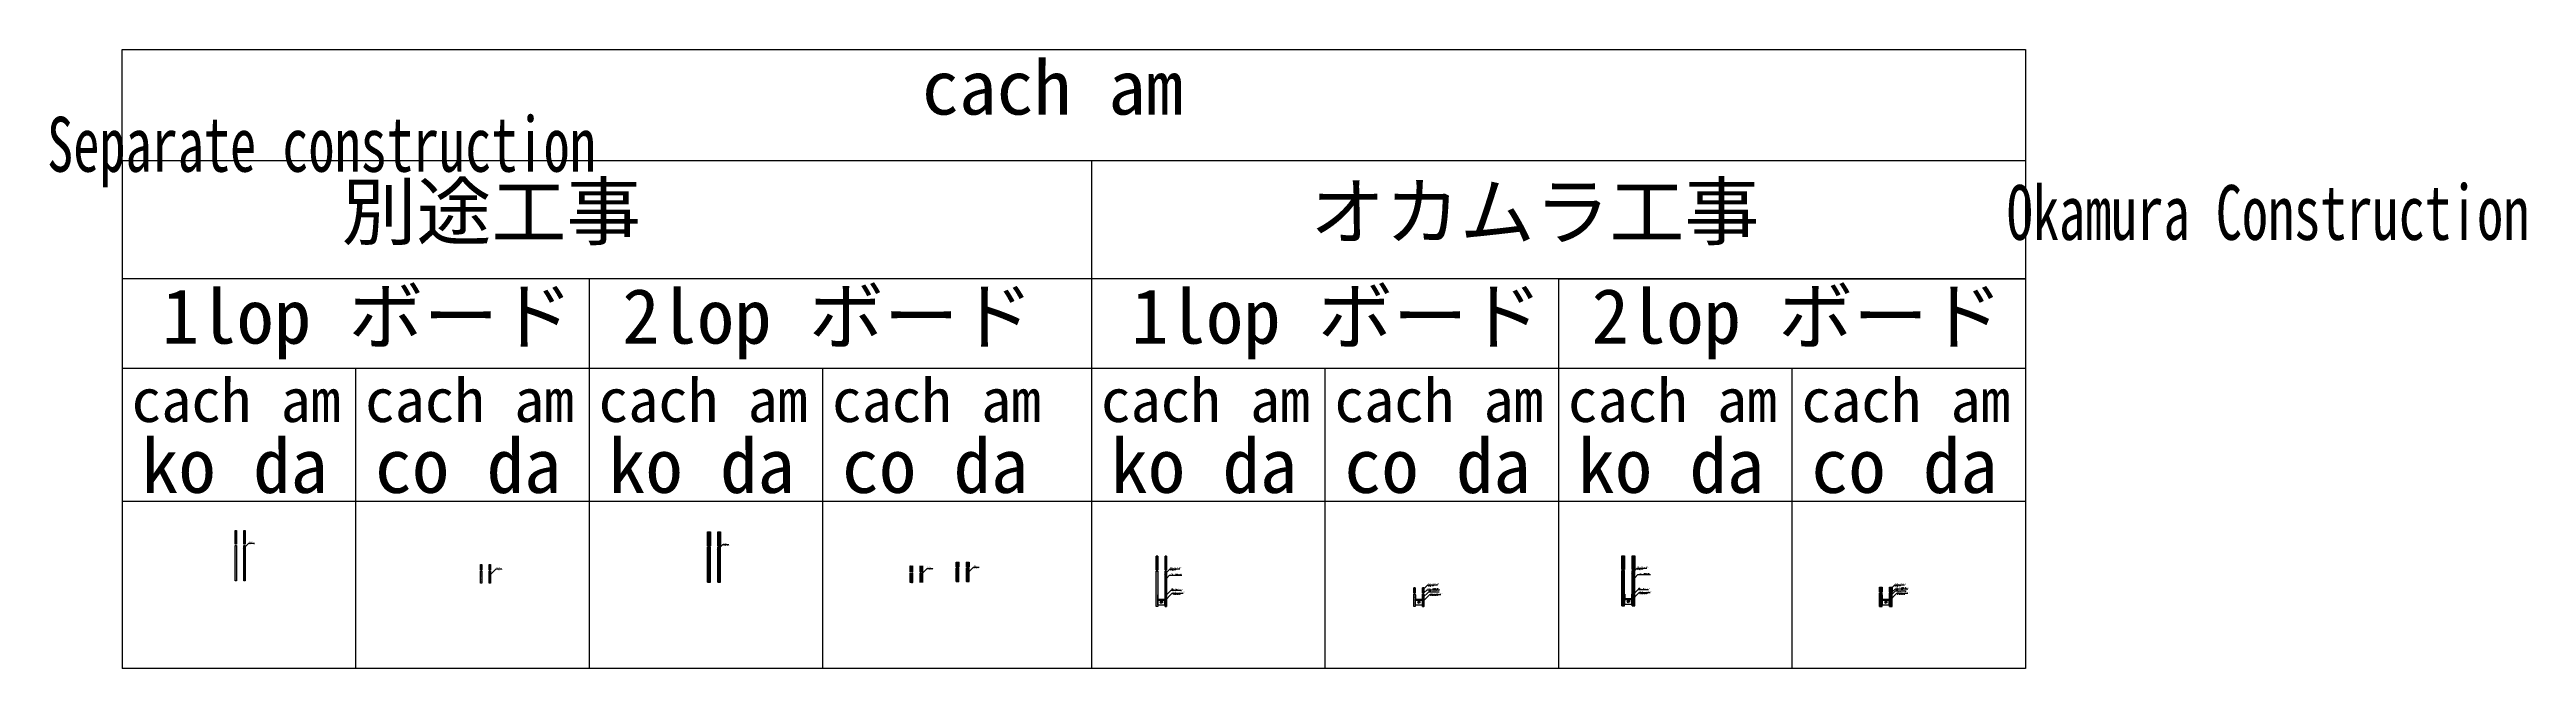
# Model space of a CAD drawing. Extents: x 21 to 47673, y 9 to 26406.
# Drawn here: x 25102 to 47673, y 9 to 5648 of the extents above; entities that cross this region are included whole.
import ezdxf

# ---------------------------------------------------------------- set-up
doc = ezdxf.new("R2010")
doc.units = 0
doc.header["$LTSCALE"] = 10
for name, color, linetype in [('_P18_製品寸法', 9, 'Continuous'), ('_別途', 6, 'Continuous'), ('_図面枠', 7, 'Continuous'), ('_文字', 3, 'Continuous'), ('_製品', 4, 'Continuous')]:
    doc.layers.add(name, color=color, linetype=linetype)
doc.styles.add('OKAMURA', font='simplex8.shx', dxfattribs={"width": 0.7, "bigfont": 'BIGFONT.shx'})
doc.styles.add('OKAMURA-G', font='MS Gothic.ttf', dxfattribs={"width": 0.7})
pattern_1 = [(37.5, (95802.947, 17808.479), (-0.3200063, 9.7882647), [0, -7.7216, 0, -8.636, 0, -8.255]), (7.5, (95802.947, 17808.479), (8.9904657, 14.336502), [0, -4.1656, 0, -6.9596, 0, -2.667]), (327.5, (95796.699, 17808.479), (15.8198474, 0.0287437), [0, -2.54, 0, -9.144, 0, -11.938]), (317.5, (95796.699, 17808.479), (15.271129, 4.4585865), [0, -1.27, 0, -5.9944, 0, -6.858])]
pattern_2 = [(37.5, (-635.014, -1061.168), (-0.320006, 9.788265), [0, -7.7216, 0, -8.636, 0, -8.255]), (7.5, (-635.014, -1061.168), (8.99047, 14.3365), [0, -4.1656, 0, -6.9596, 0, -2.667]), (327.5, (-641.262, -1061.168), (15.819847, 0.028744), [0, -2.54, 0, -9.144, 0, -11.938]), (317.5, (-641.262, -1061.168), (15.27113, 4.45859), [0, -1.27, 0, -5.9944, 0, -6.858])]
pattern_3 = [(37.5, (-670.014, -1061.187), (-0.320006, 9.788265), [0, -7.7216, 0, -8.636, 0, -8.255]), (7.5, (-670.014, -1061.187), (8.99047, 14.3365), [0, -4.1656, 0, -6.9596, 0, -2.667]), (327.5, (-676.262, -1061.187), (15.819847, 0.028744), [0, -2.54, 0, -9.144, 0, -11.938]), (317.5, (-676.262, -1061.187), (15.27113, 4.45859), [0, -1.27, 0, -5.9944, 0, -6.858])]
pattern_4 = [(37.5, (-635.014, -1076.187), (-0.320006, 9.788265), [0, -7.7216, 0, -8.636, 0, -8.255]), (7.5, (-635.014, -1076.187), (8.99047, 14.3365), [0, -4.1656, 0, -6.9596, 0, -2.667]), (327.5, (-641.262, -1076.187), (15.819847, 0.028744), [0, -2.54, 0, -9.144, 0, -11.938]), (317.5, (-641.262, -1076.187), (15.27113, 4.45859), [0, -1.27, 0, -5.9944, 0, -6.858])]
pattern_5 = [(37.5, (-670.014, -1076.187), (-0.320006, 9.788265), [0, -7.7216, 0, -8.636, 0, -8.255]), (7.5, (-670.014, -1076.187), (8.99047, 14.3365), [0, -4.1656, 0, -6.9596, 0, -2.667]), (327.5, (-676.262, -1076.187), (15.819847, 0.028744), [0, -2.54, 0, -9.144, 0, -11.938]), (317.5, (-676.262, -1076.187), (15.27113, 4.45859), [0, -1.27, 0, -5.9944, 0, -6.858])]
pattern_6 = [(37.5, (-657.514, -1076.187), (-0.320006, 9.788265), [0, -7.7216, 0, -8.636, 0, -8.255]), (7.5, (-657.514, -1076.187), (8.99047, 14.3365), [0, -4.1656, 0, -6.9596, 0, -2.667]), (327.5, (-663.762, -1076.187), (15.819847, 0.028744), [0, -2.54, 0, -9.144, 0, -11.938]), (317.5, (-663.762, -1076.187), (15.27113, 4.45859), [0, -1.27, 0, -5.9944, 0, -6.858])]
pattern_7 = [(37.5, (-647.514, -1076.187), (-0.320006, 9.788265), [0, -7.7216, 0, -8.636, 0, -8.255]), (7.5, (-647.514, -1076.187), (8.99047, 14.3365), [0, -4.1656, 0, -6.9596, 0, -2.667]), (327.5, (-653.762, -1076.187), (15.819847, 0.028744), [0, -2.54, 0, -9.144, 0, -11.938]), (317.5, (-653.762, -1076.187), (15.27113, 4.45859), [0, -1.27, 0, -5.9944, 0, -6.858])]
pattern_8 = [(37.5, (-647.514, -1061.168), (-0.320006, 9.788265), [0, -7.7216, 0, -8.636, 0, -8.255]), (7.5, (-647.514, -1061.168), (8.99047, 14.3365), [0, -4.1656, 0, -6.9596, 0, -2.667]), (327.5, (-653.762, -1061.168), (15.819847, 0.028744), [0, -2.54, 0, -9.144, 0, -11.938]), (317.5, (-653.762, -1061.168), (15.27113, 4.45859), [0, -1.27, 0, -5.9944, 0, -6.858])]
pattern_9 = [(37.5, (-657.514, -1061.187), (-0.320006, 9.788265), [0, -7.7216, 0, -8.636, 0, -8.255]), (7.5, (-657.514, -1061.187), (8.99047, 14.3365), [0, -4.1656, 0, -6.9596, 0, -2.667]), (327.5, (-663.762, -1061.187), (15.819847, 0.028744), [0, -2.54, 0, -9.144, 0, -11.938]), (317.5, (-663.762, -1061.187), (15.27113, 4.45859), [0, -1.27, 0, -5.9944, 0, -6.858])]

# ---------------------------------------------------------------- blocks, each defined once
blk = doc.blocks.new('BOLT')
at = {"layer": '_製品'}
for p, q in [((0, 10.969464), (-9.5, 5.484637)), ((-9.5, 5.484637), (-9.5, -5.484636)), ((0, 10.969464), (9.5, 5.484636)), ((9.5, 5.484636), (9.5, -5.484637)), ((-9.5, -5.484636), (0, -10.969464)), ((9.5, -5.484637), (0, -10.969464))]:
    blk.add_line(p, q, dxfattribs=at)
for radius in [9.5, 6]:
    blk.add_circle((0, 0), radius, dxfattribs=at)
blk = doc.blocks.new('ピース')
at = {"layer": '_製品', "ltscale": 2}
for p, q in [((-31, -50), (-31, 0)), ((-31, 0), (31, 0)), ((31, -50), (31, 0)), ((-31, -6), (31, -6)), ((-31, -50), (31, -50))]:
    blk.add_line(p, q, dxfattribs=at)
blk = doc.blocks.new('65ﾗﾝﾅｰ')
at = {"layer": '_製品', "ltscale": 2}
for p, q in [((-33.5, 40), (-33.5, 0)), ((-33.5, 40), (-32.7, 40)), ((-33.5, 0), (33.5, 0)), ((-32.7, 40), (-32.7, 0.8)), ((-32.7, 0.8), (32.7, 0.8)), ((32.7, 40), (32.7, 0.8)), ((33.5, 40), (32.7, 40)), ((33.5, 0), (33.5, 40))]:
    blk.add_line(p, q, dxfattribs=at)
blk = doc.blocks.new('*U36')
at = {"layer": '_製品'}
h = blk.add_hatch(dxfattribs=at)
h.set_pattern_fill('AR-SAND', color=256, scale=0.2, style=0)
h.set_pattern_definition([(37.5, (0, -0.0194), (-0.32, 9.78826), [0, -7.7216, 0, -8.636, 0, -8.255]), (7.5, (0, -0.02), (8.9905, 14.3365), [0, -4.1656, 0, -6.9596, 0, -2.667]), (327.5, (-6.248, -0.019), (15.81985, 0.02874), [0, -2.54, 0, -9.144, 0, -11.938]), (317.5, (-6.248, -0.02), (15.2711, 4.4586), [0, -1.27, 0, -5.9944, 0, -6.858])])
h.paths.add_polyline_path([(-33, 171), (-46, 171), (-46, 121), (-33, 121)])
h.paths.add_polyline_path([(-46, 0), (-33, 0), (-33, 111), (-46, 111)])
at = {"layer": '_製品', "ltscale": 2}
h = blk.add_hatch(dxfattribs=at)
h.set_pattern_fill('AR-SAND', color=256, scale=0.2, style=0)
h.paths.add_polyline_path([(46, 171), (34, 171), (34, 121), (46, 121)])
h.paths.add_polyline_path([(34, 0), (46, 0), (46, 111), (34, 111)])
at = {"layer": '_文字', "color": 9}
for points in [[(32, 152), (29, 146), (81, 197), (170, 197)], [(33, 46), (29, 39), (100, 110), (200, 110)], [(37, 85), (34, 78), (89, 133), (185, 133)], [(49, 130), (46, 123), (75, 152), (188, 152)]]:
    blk.add_lwpolyline(points, dxfattribs=at)
at = {"layer": '_製品', "ltscale": 2}
for p, q in [((-33, 171), (-46, 171)), ((-46, 171), (-46, 121)), ((-46, 0), (-46, 111)), ((-33, 0), (-46, 0)), ((-33, 121), (-33, 171)), ((-33, 111), (-33, 0)), ((46, 171), (34, 171)), ((34, 171), (34, 121)), ((34, 111), (34, 0)), ((34, 0), (46, 0)), ((46, 121), (46, 171)), ((46, 0), (46, 111))]:
    blk.add_line(p, q, dxfattribs=at)
at = {"layer": 'Defpoints'}
for points in [[(-46, 121), (-46, 171), (-33, 171), (-33, 121)], [(-33, 111), (-33, 0), (-46, 0), (-46, 111)], [(34, 121), (34, 171), (46, 171), (46, 121)], [(46, 111), (46, 0), (34, 0), (34, 111)]]:
    blk.add_lwpolyline(points, close=True, dxfattribs=at)
at = {"layer": '_製品'}
for name, p in [('65ﾗﾝﾅｰ', (0, 65)), ('ピース', (0, 65)), ('BOLT', (0, 40))]:
    blk.add_blockref(name, p, dxfattribs=at)
at = {"layer": '_文字', "style": 'OKAMURA', "width": 0.8}
for s, height, p in [('石膏ボード12.5t（2枚貼）', 9, (77, 154)), ('内部グラスウール充填', 9, (82, 201)), ('24kg／m', 9, (82, 185)), ('65ミリ用軽鉄ランナー', 9, (93, 136)), ('軽鉄ランナー受アングル', 9, (104, 113)), ('L-50×50×6t', 9, (105, 100)), ('3', 7.2, (128, 188))]:
    blk.add_text(s, height=height, dxfattribs=at).set_placement(p)
blk = doc.blocks.new('*U38')
at = {"layer": '_製品'}
h = blk.add_hatch(dxfattribs=at)
h.set_pattern_fill('AR-SAND', color=256, scale=0.2, style=0)
h.set_pattern_definition(pattern_7)
h.paths.add_polyline_path([(-59, 177), (-46, 177), (-46, 131), (-59, 131)])
h = blk.add_hatch(dxfattribs=at)
h.set_pattern_fill('AR-SAND', color=256, scale=0.2, style=0)
h.set_pattern_definition(pattern_8)
h.paths.add_polyline_path([(-59, 0), (-46, 0), (-46, 121), (-59, 121)])
h = blk.add_hatch(dxfattribs=at)
h.set_pattern_fill('AR-SAND', color=256, scale=0.2, style=0)
h.set_pattern_definition(pattern_4)
h.paths.add_polyline_path([(-46, 177), (-34, 177), (-34, 131), (-46, 131)])
h = blk.add_hatch(dxfattribs=at)
h.set_pattern_fill('AR-SAND', color=256, scale=0.2, style=0)
h.set_pattern_definition(pattern_2)
h.paths.add_polyline_path([(-46, 0), (-34, 0), (-34, 121), (-46, 121)])
h = blk.add_hatch(dxfattribs=at)
h.set_pattern_fill('AR-SAND', color=256, scale=0.2, style=0)
h.set_pattern_definition(pattern_5)
h.paths.add_polyline_path([(34, 177), (46, 177), (46, 131), (34, 131)])
h = blk.add_hatch(dxfattribs=at)
h.set_pattern_fill('AR-SAND', color=256, scale=0.2, style=0)
h.set_pattern_definition(pattern_3)
h.paths.add_polyline_path([(34, 0), (46, 0), (46, 121), (34, 121)])
h = blk.add_hatch(dxfattribs=at)
h.set_pattern_fill('AR-SAND', color=256, scale=0.2, style=0)
h.set_pattern_definition(pattern_6)
h.paths.add_polyline_path([(46, 177), (59, 177), (59, 131), (46, 131)])
h = blk.add_hatch(dxfattribs=at)
h.set_pattern_fill('AR-SAND', color=256, scale=0.2, style=0)
h.set_pattern_definition(pattern_9)
h.paths.add_polyline_path([(46, 0), (59, 0), (59, 121), (46, 121)])
at = {"layer": '_文字', "color": 9}
for points in [[(32, 152), (29, 146), (81, 197), (170, 197)], [(33, 57), (29, 50), (100, 121), (200, 121)], [(37, 95), (34, 88), (89, 144), (185, 144)], [(62, 140), (59, 133), (88, 162), (201, 162)]]:
    blk.add_lwpolyline(points, dxfattribs=at)
at = {"layer": '_製品'}
for p, q in [((-59, 131), (-59, 177)), ((-59, 0), (-59, 121)), ((-46, 131), (-46, 177)), ((-46, 177), (-34, 177)), ((-46, 0), (-46, 121)), ((-34, 0), (-46, 0)), ((-34, 131), (-34, 177)), ((-34, 0), (-34, 121)), ((34, 131), (34, 177)), ((34, 177), (46, 177)), ((34, 0), (34, 121)), ((46, 0), (34, 0)), ((46, 131), (46, 177)), ((46, 0), (46, 121)), ((59, 131), (59, 177)), ((59, 0), (59, 121))]:
    blk.add_line(p, q, dxfattribs=at)
at = {"layer": 'Defpoints', "ltscale": 2}
for points in [[(-59, 177), (-46, 177), (-46, 131), (-59, 131)], [(-59, 0), (-46, 0), (-46, 121), (-59, 121)], [(-46, 177), (-34, 177), (-34, 131), (-46, 131)], [(-46, 0), (-34, 0), (-34, 121), (-46, 121)], [(34, 177), (46, 177), (46, 131), (34, 131)], [(34, 0), (46, 0), (46, 121), (34, 121)], [(46, 177), (59, 177), (59, 131), (46, 131)], [(46, 0), (59, 0), (59, 121), (46, 121)]]:
    blk.add_lwpolyline(points, close=True, dxfattribs=at)
at = {"layer": '_製品'}
for name, p in [('65ﾗﾝﾅｰ', (0, 65)), ('ピース', (0, 65)), ('BOLT', (0, 40))]:
    blk.add_blockref(name, p, dxfattribs=at)
at = {"layer": '_文字', "style": 'OKAMURA', "width": 0.8}
for s, height, p in [('内部グラスウール充填', 9, (82, 201)), ('24kg／m', 9, (82, 185)), ('石膏ボード12.5t（2枚貼）', 9, (89, 164)), ('65ミリ用軽鉄ランナー', 9, (93, 146)), ('軽鉄ランナー受アングル', 9, (104, 124)), ('L-50×50×6t', 9, (105, 110)), ('3', 7.2, (128, 188))]:
    blk.add_text(s, height=height, dxfattribs=at).set_placement(p)
blk = doc.blocks.new('*U32')
at = {"layer": '_別途'}
h = blk.add_hatch(dxfattribs=at)
h.set_pattern_fill('AR-SAND', color=256, scale=0.2, style=0)
h.paths.add_polyline_path([(-59, 457), (-46, 457), (-46, 332), (-59, 332)])
h = blk.add_hatch(dxfattribs=at)
h.set_pattern_fill('AR-SAND', color=256, scale=0.2, style=0)
h.paths.add_polyline_path([(-46, 457), (-34, 457), (-34, 332), (-46, 332)])
h = blk.add_hatch(dxfattribs=at)
h.set_pattern_fill('AR-SAND', color=256, scale=0.2, style=0)
h.paths.add_polyline_path([(34, 457), (46, 457), (46, 332), (34, 332)])
h = blk.add_hatch(dxfattribs=at)
h.set_pattern_fill('AR-SAND', color=256, scale=0.2, style=0)
h.paths.add_polyline_path([(46, 457), (59, 457), (59, 332), (46, 332)])
h = blk.add_hatch(dxfattribs=at)
h.set_pattern_fill('AR-SAND', color=256, scale=0.2, style=0)
h.paths.add_polyline_path([(-59, 0), (-46, 0), (-46, 322), (-59, 322)])
h = blk.add_hatch(dxfattribs=at)
h.set_pattern_fill('AR-SAND', color=256, scale=0.2, style=0)
h.paths.add_polyline_path([(-46, 0), (-34, 0), (-34, 322), (-46, 322)])
h = blk.add_hatch(dxfattribs=at)
h.set_pattern_fill('AR-SAND', color=256, scale=0.2, style=0)
h.paths.add_polyline_path([(34, 0), (46, 0), (46, 322), (34, 322)])
h = blk.add_hatch(dxfattribs=at)
h.set_pattern_fill('AR-SAND', color=256, scale=0.2, style=0)
h.paths.add_polyline_path([(46, 0), (59, 0), (59, 322), (46, 322)])
for p, q in [((-59, 332), (-59, 457)), ((-46, 332), (-46, 457)), ((-34, 332), (-34, 457)), ((34, 332), (34, 457)), ((59, 332), (59, 457)), ((-59, 0), (-59, 322)), ((-46, 0), (-46, 322)), ((-34, 0), (-34, 322)), ((34, 0), (34, 322)), ((46, 0), (46, 322)), ((59, 0), (59, 322))]:
    blk.add_line(p, q, dxfattribs=at)
at = {"layer": '_文字', "color": 9}
blk.add_lwpolyline([(32, 297), (29, 290), (81, 342), (133, 342)], dxfattribs=at)
at = {"layer": '_製品'}
blk.add_line((46, 332), (46, 457), dxfattribs=at)
at = {"layer": 'Defpoints', "ltscale": 2}
for points in [[(-59, 457), (-46, 457), (-46, 332), (-59, 332)], [(-46, 457), (-34, 457), (-34, 332), (-46, 332)], [(34, 457), (46, 457), (46, 332), (34, 332)], [(46, 457), (59, 457), (59, 332), (46, 332)], [(-59, 0), (-46, 0), (-46, 322), (-59, 322)], [(-46, 0), (-34, 0), (-34, 322), (-46, 322)], [(34, 0), (46, 0), (46, 322), (34, 322)], [(46, 0), (59, 0), (59, 322), (46, 322)]]:
    blk.add_lwpolyline(points, close=True, dxfattribs=at)
at = {"layer": '_文字', "style": 'OKAMURA', "width": 0.8}
for s, p in [('＜別途工事＞', (80, 330)), ('遮音壁', (82, 346))]:
    blk.add_text(s, height=9, dxfattribs=at).set_placement(p)
blk = doc.blocks.new('*U34')
at = {"layer": '_別途'}
h = blk.add_hatch(dxfattribs=at)
h.set_pattern_fill('AR-SAND', color=256, scale=0.2, style=0)
h.paths.add_polyline_path([(-59, 177), (-46, 177), (-46, 131), (-59, 131)])
h = blk.add_hatch(dxfattribs=at)
h.set_pattern_fill('AR-SAND', color=256, scale=0.2, style=0)
h.paths.add_polyline_path([(-59, 0), (-46, 0), (-46, 121), (-59, 121)])
h = blk.add_hatch(dxfattribs=at)
h.set_pattern_fill('AR-SAND', color=256, scale=0.2, style=0)
h.paths.add_polyline_path([(-46, 177), (-34, 177), (-34, 131), (-46, 131)])
h = blk.add_hatch(dxfattribs=at)
h.set_pattern_fill('AR-SAND', color=256, scale=0.2, style=0)
h.paths.add_polyline_path([(-46, 0), (-34, 0), (-34, 121), (-46, 121)])
h = blk.add_hatch(dxfattribs=at)
h.set_pattern_fill('AR-SAND', color=256, scale=0.2, style=0)
h.paths.add_polyline_path([(34, 177), (46, 177), (46, 131), (34, 131)])
h = blk.add_hatch(dxfattribs=at)
h.set_pattern_fill('AR-SAND', color=256, scale=0.2, style=0)
h.paths.add_polyline_path([(34, 0), (46, 0), (46, 121), (34, 121)])
h = blk.add_hatch(dxfattribs=at)
h.set_pattern_fill('AR-SAND', color=256, scale=0.2, style=0)
h.paths.add_polyline_path([(46, 177), (59, 177), (59, 131), (46, 131)])
h = blk.add_hatch(dxfattribs=at)
h.set_pattern_fill('AR-SAND', color=256, scale=0.2, style=0)
h.paths.add_polyline_path([(46, 0), (59, 0), (59, 121), (46, 121)])
for p, q in [((-59, 131), (-59, 177)), ((-59, 0), (-59, 121)), ((-46, 131), (-46, 177)), ((-46, 0), (-46, 121)), ((-34, 131), (-34, 177)), ((-34, 0), (-34, 121)), ((34, 131), (34, 177)), ((34, 0), (34, 121)), ((46, 131), (46, 177)), ((46, 0), (46, 121)), ((59, 131), (59, 177)), ((59, 0), (59, 121))]:
    blk.add_line(p, q, dxfattribs=at)
at = {"layer": '_文字', "color": 9}
blk.add_lwpolyline([(49, 85), (46, 78), (98, 130), (150, 130)], dxfattribs=at)
at = {"layer": 'Defpoints'}
for p, q in [((-46, 177), (-34, 177)), ((-34, 0), (-46, 0)), ((34, 177), (46, 177)), ((46, 0), (34, 0))]:
    blk.add_line(p, q, dxfattribs=at)
at = {"layer": 'Defpoints', "ltscale": 2}
for points in [[(-59, 177), (-46, 177), (-46, 131), (-59, 131)], [(-59, 0), (-46, 0), (-46, 121), (-59, 121)], [(-46, 177), (-34, 177), (-34, 131), (-46, 131)], [(-46, 0), (-34, 0), (-34, 121), (-46, 121)], [(34, 177), (46, 177), (46, 131), (34, 131)], [(34, 0), (46, 0), (46, 121), (34, 121)], [(46, 177), (59, 177), (59, 131), (46, 131)], [(46, 0), (59, 0), (59, 121), (46, 121)]]:
    blk.add_lwpolyline(points, close=True, dxfattribs=at)
at = {"layer": '_文字', "style": 'OKAMURA', "width": 0.8}
for s, p in [('＜別途工事＞', (97, 118)), ('遮音壁', (99, 133))]:
    blk.add_text(s, height=9, dxfattribs=at).set_placement(p)
blk = doc.blocks.new('*U37')
at = {"layer": '_製品'}
h = blk.add_hatch(dxfattribs=at)
h.set_pattern_fill('AR-SAND', color=256, scale=0.2, style=0)
h.set_pattern_definition(pattern_7)
h.paths.add_polyline_path([(-59, 457), (-46, 457), (-46, 332), (-59, 332)])
h = blk.add_hatch(dxfattribs=at)
h.set_pattern_fill('AR-SAND', color=256, scale=0.2, style=0)
h.set_pattern_definition(pattern_4)
h.paths.add_polyline_path([(-46, 457), (-34, 457), (-34, 332), (-46, 332)])
h = blk.add_hatch(dxfattribs=at)
h.set_pattern_fill('AR-SAND', color=256, scale=0.2, style=0)
h.set_pattern_definition(pattern_5)
h.paths.add_polyline_path([(34, 457), (46, 457), (46, 332), (34, 332)])
h = blk.add_hatch(dxfattribs=at)
h.set_pattern_fill('AR-SAND', color=256, scale=0.2, style=0)
h.set_pattern_definition(pattern_6)
h.paths.add_polyline_path([(46, 457), (59, 457), (59, 332), (46, 332)])
h = blk.add_hatch(dxfattribs=at)
h.set_pattern_fill('AR-SAND', color=256, scale=0.2, style=0)
h.set_pattern_definition(pattern_8)
h.paths.add_polyline_path([(-59, 0), (-46, 0), (-46, 322), (-59, 322)])
h = blk.add_hatch(dxfattribs=at)
h.set_pattern_fill('AR-SAND', color=256, scale=0.2, style=0)
h.set_pattern_definition(pattern_2)
h.paths.add_polyline_path([(-46, 0), (-34, 0), (-34, 322), (-46, 322)])
h = blk.add_hatch(dxfattribs=at)
h.set_pattern_fill('AR-SAND', color=256, scale=0.2, style=0)
h.set_pattern_definition(pattern_3)
h.paths.add_polyline_path([(34, 0), (46, 0), (46, 322), (34, 322)])
h = blk.add_hatch(dxfattribs=at)
h.set_pattern_fill('AR-SAND', color=256, scale=0.2, style=0)
h.set_pattern_definition(pattern_9)
h.paths.add_polyline_path([(46, 0), (59, 0), (59, 322), (46, 322)])
at = {"layer": '_文字', "color": 9}
for points in [[(32, 297), (29, 290), (81, 342), (170, 342)], [(62, 263), (59, 256), (88, 285), (201, 285)], [(33, 57), (29, 50), (100, 121), (200, 121)], [(37, 101), (34, 94), (89, 149), (185, 149)]]:
    blk.add_lwpolyline(points, dxfattribs=at)
at = {"layer": '_製品'}
for p, q in [((-59, 332), (-59, 457)), ((-46, 332), (-46, 457)), ((-46, 457), (-34, 457)), ((-34, 332), (-34, 457)), ((34, 332), (34, 457)), ((34, 457), (46, 457)), ((46, 332), (46, 457)), ((59, 332), (59, 457)), ((-59, 0), (-59, 322)), ((-46, 0), (-46, 322)), ((-34, 0), (-34, 322)), ((34, 0), (34, 322)), ((46, 0), (46, 322)), ((59, 0), (59, 322)), ((-34, 0), (-46, 0)), ((46, 0), (34, 0))]:
    blk.add_line(p, q, dxfattribs=at)
at = {"layer": 'Defpoints', "ltscale": 2}
for points in [[(-59, 457), (-46, 457), (-46, 332), (-59, 332)], [(-46, 457), (-34, 457), (-34, 332), (-46, 332)], [(34, 457), (46, 457), (46, 332), (34, 332)], [(46, 457), (59, 457), (59, 332), (46, 332)], [(-59, 0), (-46, 0), (-46, 322), (-59, 322)], [(-46, 0), (-34, 0), (-34, 322), (-46, 322)], [(34, 0), (46, 0), (46, 322), (34, 322)], [(46, 0), (59, 0), (59, 322), (46, 322)]]:
    blk.add_lwpolyline(points, close=True, dxfattribs=at)
at = {"layer": '_製品'}
for name, p in [('65ﾗﾝﾅｰ', (0, 65)), ('ピース', (0, 65)), ('BOLT', (0, 40))]:
    blk.add_blockref(name, p, dxfattribs=at)
at = {"layer": '_文字', "style": 'OKAMURA', "width": 0.8}
for s, height, p in [('内部グラスウール充填', 9, (82, 346)), ('24kg／m', 9, (82, 330)), ('石膏ボード12.5t（2枚貼）', 9, (89, 287)), ('3', 7.2, (128, 333)), ('65ミリ用軽鉄ランナー', 9, (93, 152)), ('軽鉄ランナー受アングル', 9, (104, 124)), ('L-50×50×6t', 9, (105, 110))]:
    blk.add_text(s, height=height, dxfattribs=at).set_placement(p)
blk = doc.blocks.new('*U35')
at = {"layer": '_製品'}
h = blk.add_hatch(dxfattribs=at)
h.set_pattern_fill('AR-SAND', color=256, scale=0.2, style=0)
h.paths.add_polyline_path([(-46, 332), (-33, 332), (-33, 457), (-46, 457)])
h.paths.add_polyline_path([(-46, 0), (-33, 0), (-33, 322), (-46, 322)])
at = {"layer": '_製品', "ltscale": 2}
h = blk.add_hatch(dxfattribs=at)
h.set_pattern_fill('AR-SAND', color=256, scale=0.2, style=0)
h.paths.add_polyline_path([(34, 332), (46, 332), (46, 457), (34, 457)])
h.paths.add_polyline_path([(34, 0), (46, 0), (46, 322), (34, 322)])
at = {"layer": '_文字', "color": 9}
for points in [[(32, 297), (29, 290), (81, 342), (170, 342)], [(49, 263), (46, 256), (75, 285), (188, 285)], [(33, 57), (29, 50), (100, 121), (200, 121)], [(37, 101), (34, 94), (89, 149), (185, 149)]]:
    blk.add_lwpolyline(points, dxfattribs=at)
at = {"layer": '_製品', "ltscale": 2}
for p, q in [((-33, 457), (-46, 457)), ((-46, 457), (-46, 332)), ((-33, 332), (-33, 457)), ((46, 457), (34, 457)), ((34, 457), (34, 332)), ((46, 332), (46, 457)), ((-46, 0), (-46, 322)), ((-33, 322), (-33, 0)), ((34, 322), (34, 0)), ((46, 0), (46, 322)), ((-33, 0), (-46, 0)), ((34, 0), (46, 0))]:
    blk.add_line(p, q, dxfattribs=at)
at = {"layer": 'Defpoints'}
for points in [[(-46, 332), (-46, 457), (-33, 457), (-33, 332)], [(34, 332), (34, 457), (46, 457), (46, 332)], [(-33, 322), (-33, 0), (-46, 0), (-46, 322)], [(46, 322), (46, 0), (34, 0), (34, 322)]]:
    blk.add_lwpolyline(points, close=True, dxfattribs=at)
at = {"layer": '_製品'}
for name, p in [('65ﾗﾝﾅｰ', (0, 65)), ('ピース', (0, 65)), ('BOLT', (0, 40))]:
    blk.add_blockref(name, p, dxfattribs=at)
at = {"layer": '_文字', "style": 'OKAMURA', "width": 0.8}
for s, height, p in [('石膏ボード12.5t（1枚貼）', 9, (77, 287)), ('内部グラスウール充填', 9, (82, 346)), ('24kg／m', 9, (82, 330)), ('3', 7.2, (128, 333)), ('65ミリ用軽鉄ランナー', 9, (93, 152)), ('軽鉄ランナー受アングル', 9, (104, 124)), ('L-50×50×6t', 9, (105, 110))]:
    blk.add_text(s, height=height, dxfattribs=at).set_placement(p)
blk = doc.blocks.new('*U29')
at = {"layer": '_別途'}
h = blk.add_hatch(dxfattribs=at)
h.set_pattern_fill('AR-SAND', color=256, scale=0.2, style=0)
h.paths.add_polyline_path([(-46, 332), (-33, 332), (-33, 457), (-46, 457)])
h.paths.add_polyline_path([(-46, 0), (-33, 0), (-33, 322), (-46, 322)])
h = blk.add_hatch(dxfattribs=at)
h.set_pattern_fill('AR-SAND', color=256, scale=0.2, style=0)
h.paths.add_polyline_path([(34, 332), (46, 332), (46, 457), (34, 457)])
h.paths.add_polyline_path([(34, 0), (46, 0), (46, 322), (34, 322)])
for p, q in [((-46, 457), (-46, 332)), ((-33, 332), (-33, 457)), ((34, 457), (34, 332)), ((46, 332), (46, 457)), ((-46, 0), (-46, 322)), ((-33, 322), (-33, 0)), ((34, 322), (34, 0)), ((46, 0), (46, 322))]:
    blk.add_line(p, q, dxfattribs=at)
at = {"layer": '_文字', "color": 9}
blk.add_lwpolyline([(32, 297), (29, 290), (81, 342), (133, 342)], dxfattribs=at)
at = {"layer": 'Defpoints'}
for points in [[(-46, 332), (-46, 457), (-33, 457), (-33, 332)], [(34, 332), (34, 457), (46, 457), (46, 332)], [(-33, 322), (-33, 0), (-46, 0), (-46, 322)], [(46, 322), (46, 0), (34, 0), (34, 322)]]:
    blk.add_lwpolyline(points, close=True, dxfattribs=at)
at = {"layer": '_文字', "style": 'OKAMURA', "width": 0.8}
for s, p in [('＜別途工事＞', (80, 330)), ('遮音壁', (82, 346))]:
    blk.add_text(s, height=9, dxfattribs=at).set_placement(p)
blk = doc.blocks.new('*U52')
at = {"layer": '_別途'}
h = blk.add_hatch(dxfattribs=at)
h.set_pattern_fill('AR-SAND', color=256, scale=0.2, style=0)
h.paths.add_polyline_path([(-33, 171), (-46, 171), (-46, 121), (-33, 121)])
h.paths.add_polyline_path([(-46, 0), (-33, 0), (-33, 111), (-46, 111)])
h = blk.add_hatch(dxfattribs=at)
h.set_pattern_fill('AR-SAND', color=256, scale=0.2, style=0)
h.paths.add_polyline_path([(46, 171), (34, 171), (34, 121), (46, 121)])
h.paths.add_polyline_path([(34, 0), (46, 0), (46, 111), (34, 111)])
for p, q in [((-46, 171), (-46, 121)), ((-46, 0), (-46, 111)), ((-33, 121), (-33, 171)), ((-33, 111), (-33, 0)), ((34, 171), (34, 121)), ((34, 111), (34, 0)), ((46, 121), (46, 171)), ((46, 0), (46, 111))]:
    blk.add_line(p, q, dxfattribs=at)
at = {"layer": '_文字', "color": 9}
blk.add_lwpolyline([(49, 85), (46, 78), (98, 130), (150, 130)], dxfattribs=at)
at = {"layer": 'Defpoints'}
for points in [[(-46, 121), (-46, 171), (-33, 171), (-33, 121)], [(-33, 111), (-33, 0), (-46, 0), (-46, 111)], [(34, 121), (34, 171), (46, 171), (46, 121)], [(46, 111), (46, 0), (34, 0), (34, 111)]]:
    blk.add_lwpolyline(points, close=True, dxfattribs=at)
at = {"layer": '_文字', "style": 'OKAMURA', "width": 0.8}
for s, p in [('＜別途工事＞', (97, 118)), ('遮音壁', (99, 133))]:
    blk.add_text(s, height=9, dxfattribs=at).set_placement(p)

msp = doc.modelspace()

# ---------------------------------------------------------------- hatches: boundary and pattern name
at = {"layer": '_別途'}
h = msp.add_hatch(dxfattribs=at)
h.set_pattern_fill('AR-SAND', color=256, scale=0.2, style=0)
h.set_pattern_definition([(37.5, (32355.053, -284.8074), (-0.320006, 9.788265), [0, -7.7216, 0, -8.636, 0, -8.255]), (7.5, (32355.053, -284.807), (8.99047, 14.3365), [0, -4.1656, 0, -6.9596, 0, -2.667]), (327.5, (32348.8045, -284.8074), (15.81985, 0.028744), [0, -2.54, 0, -9.144, 0, -11.938]), (317.5, (32348.805, -284.807), (15.27113, 4.45859), [0, -1.27, 0, -5.9944, 0, -6.858])])
h.paths.add_polyline_path([(32944.0667, 943.3605), (32956.5667, 943.3605), (32956.5667, 886.3091), (32944.0667, 886.3091)])
h = msp.add_hatch(dxfattribs=at)
h.set_pattern_fill('AR-SAND', color=256, scale=0.2, style=0)
h.set_pattern_definition([(37.5, (32367.553, -284.8074), (-0.320006, 9.788265), [0, -7.7216, 0, -8.636, 0, -8.255]), (7.5, (32367.553, -284.807), (8.99047, 14.3365), [0, -4.1656, 0, -6.9596, 0, -2.667]), (327.5, (32361.3045, -284.8074), (15.81985, 0.028744), [0, -2.54, 0, -9.144, 0, -11.938]), (317.5, (32361.305, -284.807), (15.27113, 4.45859), [0, -1.27, 0, -5.9944, 0, -6.858])])
h.paths.add_polyline_path([(32956.5667, 943.3605), (32969.0667, 943.3605), (32969.0667, 886.3091), (32956.5667, 886.3091)])
h = msp.add_hatch(dxfattribs=at)
h.set_pattern_fill('AR-SAND', color=256, scale=0.2, style=0)
h.set_pattern_definition(pattern_1)
h.paths.add_polyline_path([(33036.0667, 943.3605), (33048.5667, 943.3605), (33048.5667, 886.3091), (33036.0667, 886.3091)])
h = msp.add_hatch(dxfattribs=at)
h.set_pattern_fill('AR-SAND', color=256, scale=0.2, style=0)
h.set_pattern_definition(pattern_1)
h.paths.add_polyline_path([(33048.5667, 943.3605), (33061.0667, 943.3605), (33061.0667, 886.3091), (33048.5667, 886.3091)])
h = msp.add_hatch(dxfattribs=at)
h.set_pattern_fill('AR-SAND', color=256, scale=0.2, style=0)
h.set_pattern_definition([(37.5, (32355.053, -269.788), (-0.320006, 9.788265), [0, -7.7216, 0, -8.636, 0, -8.255]), (7.5, (32355.053, -269.788), (8.99047, 14.3365), [0, -4.1656, 0, -6.9596, 0, -2.667]), (327.5, (32348.8045, -269.788), (15.81985, 0.028744), [0, -2.54, 0, -9.144, 0, -11.938]), (317.5, (32348.805, -269.788), (15.27113, 4.45859), [0, -1.27, 0, -5.9944, 0, -6.858])])
h.paths.add_polyline_path([(32944.0667, 791.3799), (32956.5667, 791.3799), (32956.5667, 876.3091), (32944.0667, 876.3091)])
h = msp.add_hatch(dxfattribs=at)
h.set_pattern_fill('AR-SAND', color=256, scale=0.2, style=0)
h.set_pattern_definition([(37.5, (32367.553, -269.788), (-0.320006, 9.788265), [0, -7.7216, 0, -8.636, 0, -8.255]), (7.5, (32367.553, -269.788), (8.99047, 14.3365), [0, -4.1656, 0, -6.9596, 0, -2.667]), (327.5, (32361.3045, -269.788), (15.81985, 0.028744), [0, -2.54, 0, -9.144, 0, -11.938]), (317.5, (32361.305, -269.788), (15.27113, 4.45859), [0, -1.27, 0, -5.9944, 0, -6.858])])
h.paths.add_polyline_path([(32956.5667, 791.3799), (32969.0667, 791.3799), (32969.0667, 876.3091), (32956.5667, 876.3091)])
h = msp.add_hatch(dxfattribs=at)
h.set_pattern_fill('AR-SAND', color=256, scale=0.2, style=0)
h.set_pattern_definition(pattern_1)
h.paths.add_polyline_path([(33036.0667, 791.3799), (33048.5667, 791.3799), (33048.5667, 876.3091), (33036.0667, 876.3091)])
h = msp.add_hatch(dxfattribs=at)
h.set_pattern_fill('AR-SAND', color=256, scale=0.2, style=0)
h.set_pattern_definition(pattern_1)
h.paths.add_polyline_path([(33048.5667, 791.3799), (33061.0667, 791.3799), (33061.0667, 876.3091), (33048.5667, 876.3091)])

# ---------------------------------------------------------------- linework, layer by layer
at = {"layer": '_P18_製品寸法'}
for p, q in [((25763.3992, 4638.7509), (25763.3992, 9.4737)), ((34596.7784, 4638.7509), (34596.7784, 9.4737)), ((43107.3067, 3558.6504), (25763.3992, 3558.6504)), ((30018.6634, 3558.6504), (30018.6634, 9.4737)), ((38852.0425, 3558.6504), (38852.0425, 9.4737)), ((25763.3992, 2745.5359), (43107.3067, 2745.5359)), ((27891.0313, 2745.5359), (27891.0313, 9.4737)), ((32146.2955, 2745.5359), (32146.2955, 9.4737)), ((36724.4105, 2745.5359), (36724.4105, 9.4737)), ((40979.6746, 2745.5359), (40979.6746, 9.4737)), ((25763.3992, 1533.7723), (43107.3067, 1533.7723))]:
    msp.add_line(p, q, dxfattribs=at)
for points in [[(25763.3992, 4638.7509), (25763.3992, 5648.3637), (43107.3067, 5648.3637), (43107.3067, 4638.7509)], [(25763.3992, 4638.7509), (43107.3067, 4638.7509), (43107.3067, 3558.6504)], [(38852.0425, 3558.6504), (43107.3067, 3558.6504), (43107.3067, 9.4737), (25763.3992, 9.4737)]]:
    msp.add_lwpolyline(points, dxfattribs=at)
at = {"layer": '_別途'}
for p, q in [((32944.0667, 886.3091), (32944.0667, 943.3605)), ((32956.5667, 886.3091), (32956.5667, 943.3605)), ((32956.5667, 886.3091), (32956.5667, 943.3605)), ((32969.0667, 886.3091), (32969.0667, 943.3605)), ((33036.0667, 886.3091), (33036.0667, 943.3605)), ((33048.5667, 886.3091), (33048.5667, 943.3605)), ((33048.5667, 886.3091), (33048.5667, 943.3605)), ((33061.0667, 886.3091), (33061.0667, 943.3605)), ((32944.0667, 791.3799), (32944.0667, 876.3091)), ((32956.5667, 791.3799), (32956.5667, 876.3091)), ((32956.5667, 791.3993), (32956.5667, 876.3091)), ((32969.0667, 791.3993), (32969.0667, 876.3091)), ((33036.0667, 791.3799), (33036.0667, 876.3091)), ((33048.5667, 791.3605), (33048.5667, 876.3091)), ((33048.5667, 791.3799), (33048.5667, 876.3091)), ((33061.0667, 791.3605), (33061.0667, 876.3091))]:
    msp.add_line(p, q, dxfattribs=at)
at = {"layer": '_文字', "color": 9}
msp.add_lwpolyline([(33051.8049, 876.5166), (33048.5667, 869.5724), (33100.2862, 921.2846), (33152.3222, 921.2846)], dxfattribs=at)

# ---------------------------------------------------------------- block references
for name, p in [('*U29', (26838.4088, 809.127)), ('*U32', (31158.0828, 796.1148)), ('*U52', (29074.7319, 786.8179)), ('*U34', (33423.1708, 801.7726)), ('*U35', (35233.2935, 574.0355)), ('*U37', (39488.5577, 580.0592)), ('*U38', (41835.1606, 574.0355))]:
    msp.add_blockref(name, p)
at = {"layer": '_別途'}
msp.add_blockref('*U36', (37580.6816, 574.0355), dxfattribs=at)

# ---------------------------------------------------------------- texts
at = {"layer": '_図面枠', "color": 3, "style": 'OKAMURA-G'}
for s, height, p in [('cach am', 500, (33050.0873, 5056.3488)), ('別途工事', 500, (27765.0598, 3921.9532)), ('オカムラ工事', 500, (36589.8042, 3921.9532)), ('1lop ボード', 500, (26126.3621, 2969.6838)), ('2lop ボード', 500, (30321.1213, 2969.6838)), ('1lop ボード', 500, (34959.7413, 2969.6838)), ('2lop ボード', 500, (39154.5005, 2969.6838)), ('cach am', 400, (25849.0285, 2255.1189)), ('cach am', 400, (27976.6606, 2255.1189)), ('cach am', 400, (30104.2926, 2255.1189)), ('cach am', 400, (32231.9247, 2255.1189)), ('cach am', 400, (34682.4077, 2255.1189)), ('cach am', 400, (36810.0397, 2255.1189)), ('cach am', 400, (38937.6718, 2255.1189)), ('cach am', 400, (41065.3039, 2255.1189)), ('ko da', 500, (25937.4751, 1609.3264)), ('co da', 500, (28065.1072, 1609.3264)), ('ko da', 500, (30192.7392, 1609.3264)), ('co da', 500, (32320.3713, 1609.3264)), ('ko da', 500, (34770.8542, 1609.3264)), ('co da', 500, (36898.4863, 1609.3264)), ('ko da', 500, (39026.1184, 1609.3264)), ('co da', 500, (41153.7505, 1609.3264))]:
    msp.add_text(s, height=height, dxfattribs=at).set_placement(p)
at = {"layer": '_図面枠', "color": 3, "char_height": 500, "attachment_point": 1, "style": 'OKAMURA-G'}
for s, insert, width in [('Separate construction', (25080.438, 5035.1732), 10582.588394), ('Okamura Construction', (42937.0856, 4414.148), 6672.547531)]:
    msp.add_mtext(s, dxfattribs=dict(at, insert=insert, width=width))
at = {"layer": '_文字', "style": 'OKAMURA', "width": 0.8}
for s, p in [('＜別途工事＞', (33099.1698, 909.5163)), ('遮音壁', (33101.7813, 924.6169))]:
    msp.add_text(s, height=9, dxfattribs=at).set_placement(p)

doc.saveas('drawing.dxf')
